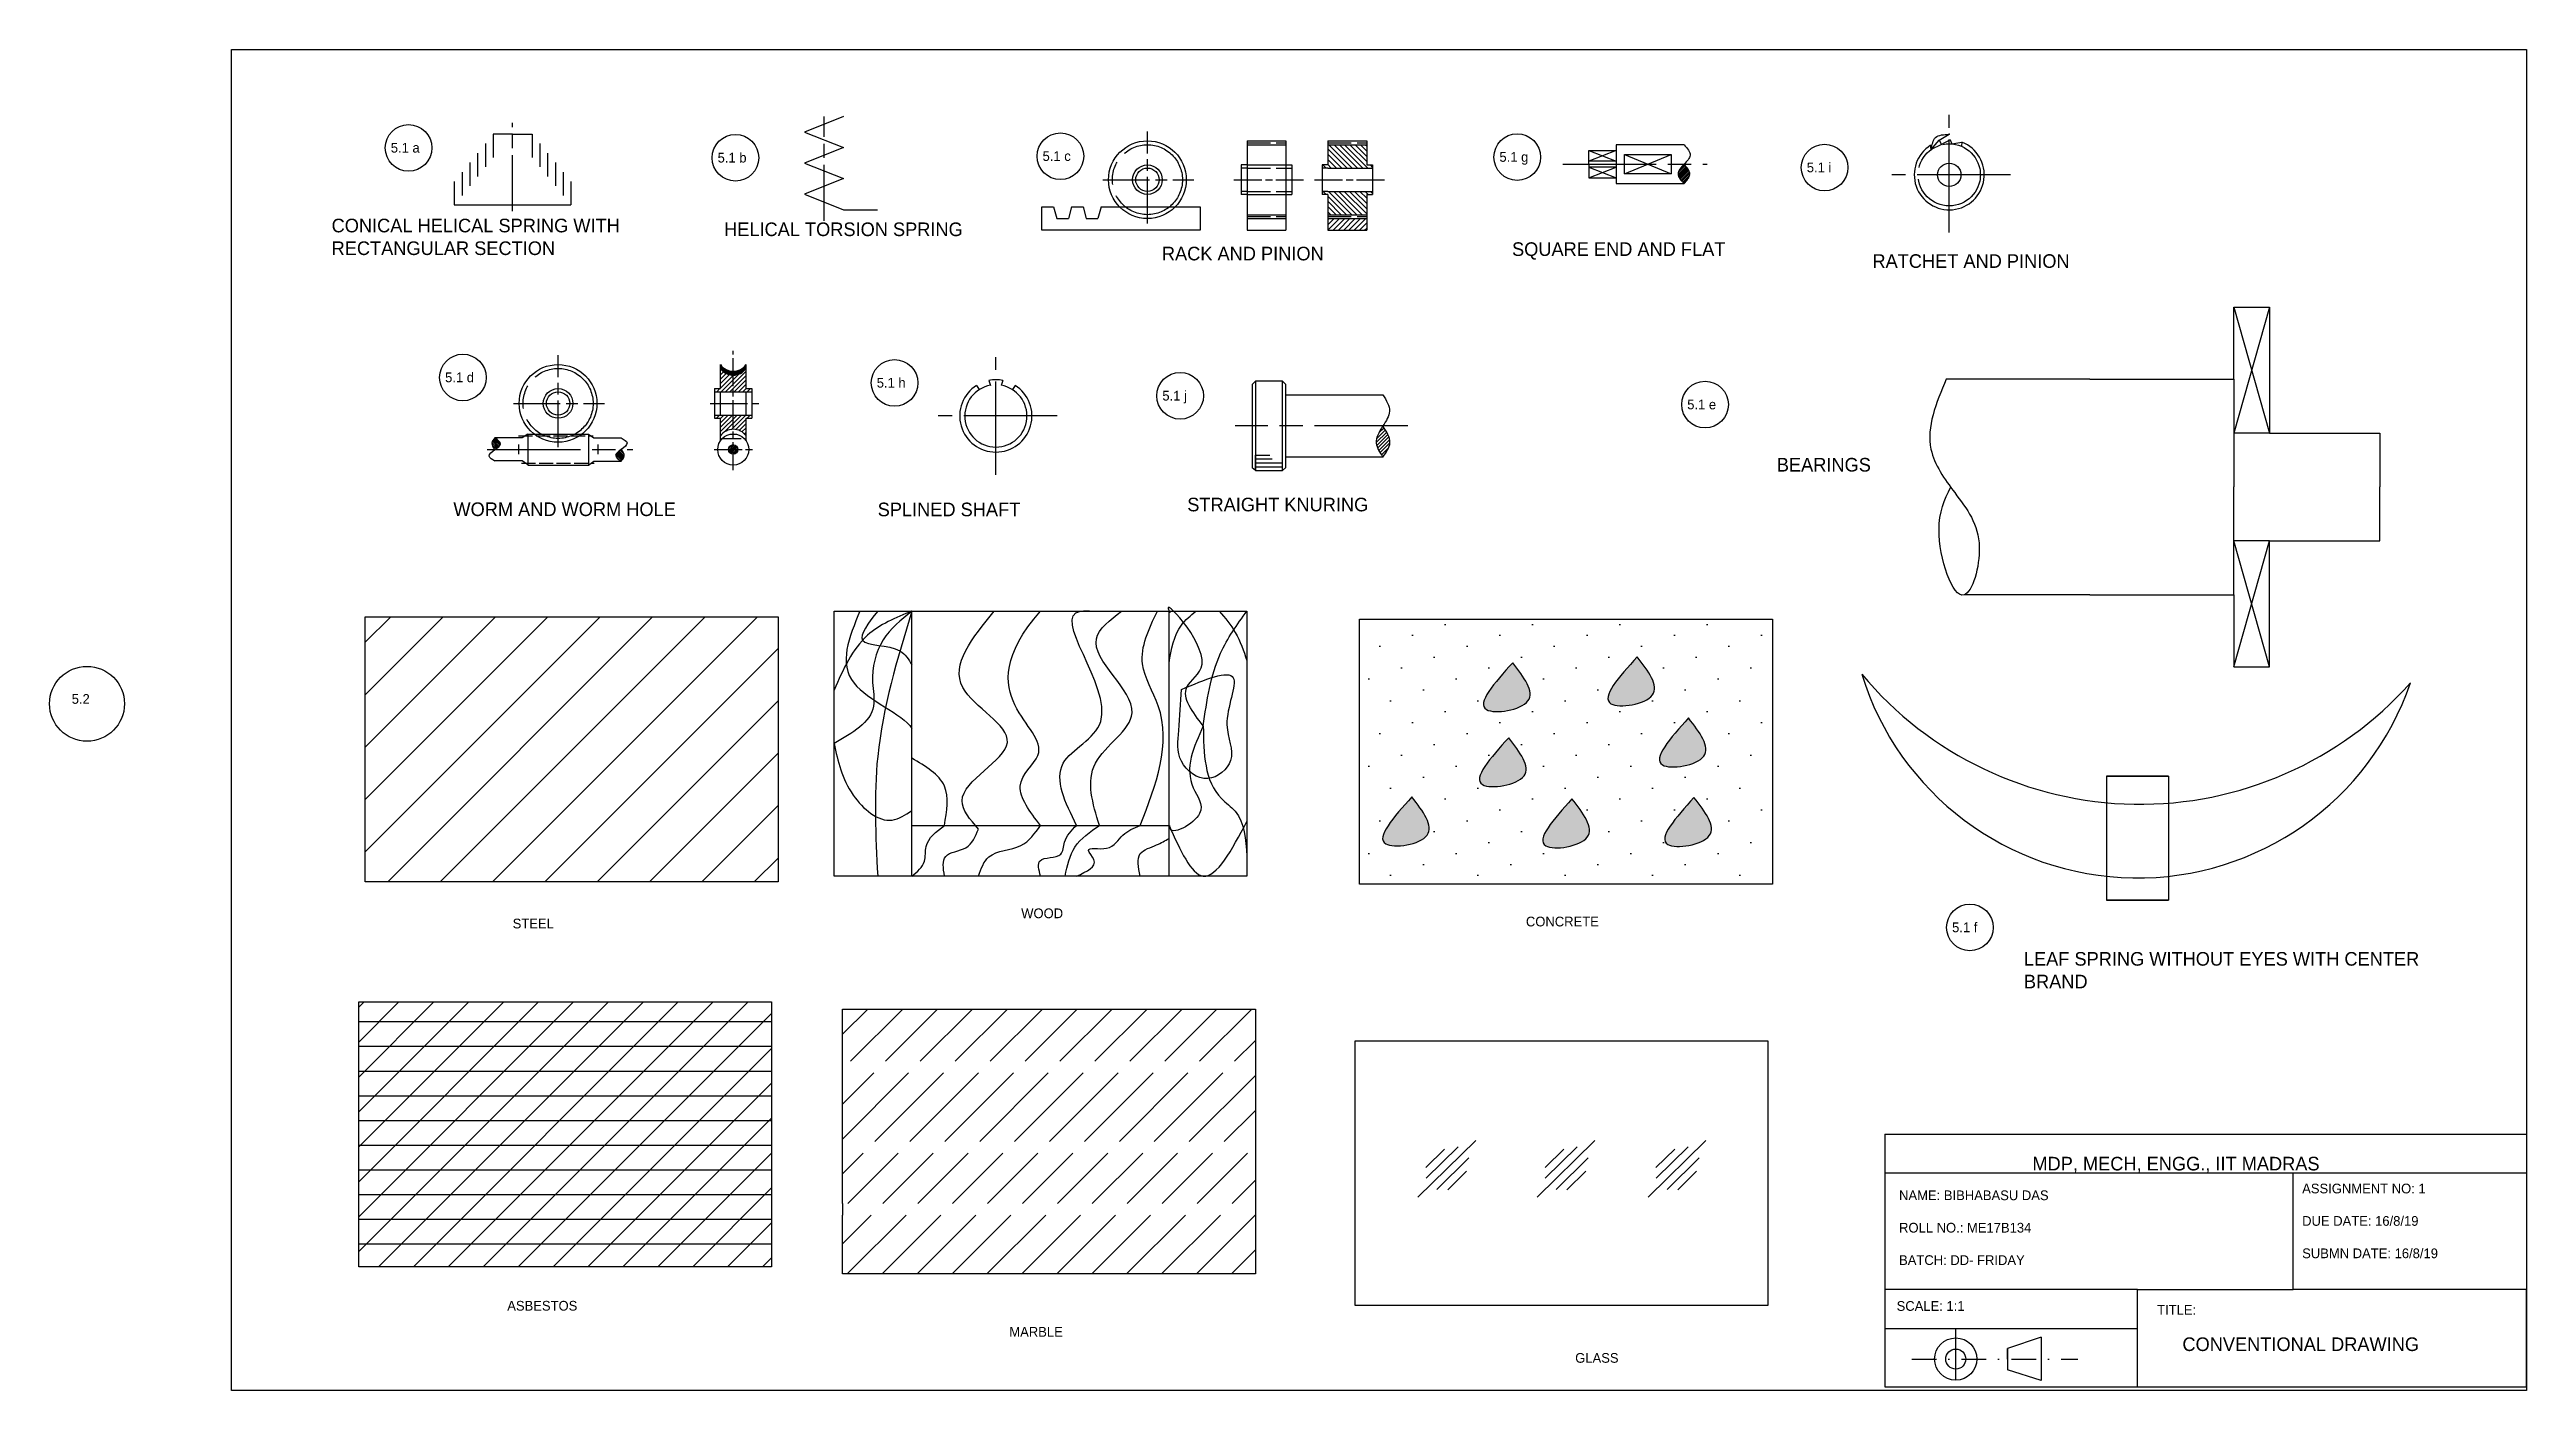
# Model space of a CAD drawing. Header units: millimetres. Extents: x -2626 to 3046, y -440 to 1628.
# Drawn here: x -1702 to -1065, y -278 to 67 of the extents above; entities that cross this region are included whole.
import ezdxf

# ---------------------------------------------------------------- set-up
doc = ezdxf.new("R2010")
doc.units = ezdxf.units.MM
for name, pattern in [('ACAD_ISO02W100', [15, 12, -3]), ('ACAD_ISO08W100', [36, 24, -3, 6, -3]), ('DASHDOT2', [12.7, 6.35, -3.175, 0, -3.175])]:
    doc.linetypes.add(name, pattern=pattern)
pattern_1 = [(135, (-2088.6145, -510.40735), (-0.2245064, -0.2245064), [])]

msp = doc.modelspace()

# ---------------------------------------------------------------- texts
at = {"char_height": 2.5, "attachment_point": 1}
for s, insert in [('5.1 a', (-1614.326, 42.528)), ('5.1 b', (-1530.271, 39.98)), ('5.1 c', (-1446.7, 40.389)), ('5.1 d', (-1600.357, -16.533)), ('5.1 e', (-1280.916, -23.505)), ('5.1 f', (-1212.797, -158.008))]:
    msp.add_mtext(s, dxfattribs=dict(at, insert=insert))
at = {"char_height": 2.5, "width": 10.01648, "attachment_point": 1}
for s, insert in [('5.1 g ', (-1329.207, 40.166)), ('5.1 i ', (-1250.167, 37.481)), ('5.1 h ', (-1489.348, -17.925)), ('5.1 j', (-1415.897, -21.247))]:
    msp.add_mtext(s, dxfattribs=dict(at, insert=insert))
at = {"attachment_point": 1}
for s, width, insert, char_height in [('CONICAL HELICAL SPRING WITH\\PRECTANGULAR SECTION', 102.78584, (-1629.54, 23.02), 3.5), ('HELICAL TORSION SPRING', 102.78584, (-1528.607, 22.054), 3.5), ('RACK AND PINION', 102.78584, (-1416.011, 15.811), 3.5), ('SQUARE END AND FLAT', 102.78584, (-1325.96, 16.953), 3.5), ('RATCHET AND PINION ', 102.78584, (-1233.282, 13.883), 3.5), ('BEARINGS ', 102.78584, (-1257.87, -38.509), 3.5), ('WORM AND WORM HOLE', 102.78584, (-1598.22, -49.959), 3.5), ('SPLINED SHAFT', 102.78584, (-1489.108, -50.009), 3.5), ('STRAIGHT KNURING', 102.78584, (-1409.491, -48.748), 3.5), ('5.2', 19.09812, (-1696.38, -99.254), 2.5), ('STEEL', 26.30944, (-1582.973, -157.034), 2.5), ('WOOD', 26.30944, (-1452.191, -154.403), 2.5), ('CONCRETE', 26.30944, (-1322.398, -156.519), 2.5), ('LEAF SPRING WITHOUT EYES WITH CENTER BRAND  ', 102.78584, (-1194.329, -165.616), 3.5), ('MDP, MECH, ENGG., IIT MADRAS', 102.78584, (-1192.141, -218.29), 3.5), ('NAME: BIBHABASU DAS\\P\\PROLL NO.: ME17B134\\P\\PBATCH: DD- FRIDAY', 84.14448, (-1226.429, -226.938), 2.5), ('ASSIGNMENT NO: 1\\P\\PDUE DATE: 16/8/19\\P\\PSUBMN DATE: 16/8/19', 53.77146, (-1122.767, -225.194), 2.5), ('ASBESTOS', 26.30944, (-1584.371, -255.351), 2.5), ('SCALE: 1:1', 33.67892, (-1227.057, -255.408), 2.5), ('TITLE:\\P      \\P       {\\H1.4x;CONVENTIONAL DRAWING}', 83.71223, (-1160.058, -256.408), 2.5), ('MARBLE', 26.30944, (-1455.249, -262.057), 2.5), ('GLASS', 26.30944, (-1309.721, -268.765), 2.5)]:
    msp.add_mtext_dynamic_manual_height_columns(s, width=width, gutter_width=12.5, heights=[0], dxfattribs=dict(at, insert=insert, char_height=char_height))

# ---------------------------------------------------------------- hatches: boundary and pattern name
h = msp.add_hatch()
h.set_pattern_fill('ANSI31', color=3, scale=0.3, angle=90)
h.set_pattern_definition([(135, (-2019.5563, -506.2732), (-0.6735192, -0.6735192), [])])
h.paths.add_polyline_path([(-1363.333, 24.056), (-1363.333, 29.256), (-1361.833, 29.256), (-1361.833, 30.056), (-1363.333, 30.056), (-1373.333, 30.056), (-1374.833, 30.056), (-1374.833, 29.256), (-1373.333, 29.256), (-1373.333, 24.056)])
h.paths.add_polyline_path([(-1363.333, 36.056), (-1361.833, 36.056), (-1361.833, 36.856), (-1363.333, 36.856), (-1363.333, 42.056), (-1373.333, 42.056), (-1373.333, 36.856), (-1374.833, 36.856), (-1374.833, 36.056), (-1373.333, 36.056)])
h = msp.add_hatch()
h.set_pattern_fill('ANSI31', color=3, scale=0.1)
h.set_pattern_definition([(45, (-2565.75786, -336.59938), (-0.2245064, 0.2245064), [])])
edge = h.paths.add_edge_path()
edge.add_spline(control_points=[(-1281.705, 32.056), (-1280.99, 32.864), (-1279.531, 34.513), (-1280.97, 36.197), (-1281.705, 37.056)], knot_values=[0, 0, 0, 0, 2.830066, 5.7790025, 5.7790025, 5.7790025, 5.7790025], degree=3, periodic=0)
edge.add_spline(control_points=[(-1281.705, 37.056), (-1282.499, 36.23), (-1284.059, 34.536), (-1282.486, 32.879), (-1281.705, 32.056)], knot_values=[5.8796632, 5.8796632, 5.8796632, 5.8796632, 8.8505202, 11.7848884, 11.7848884, 11.7848884, 11.7848884], degree=3, periodic=0)
h = msp.add_hatch()
h.set_pattern_fill('ANSI31', color=3, scale=0.3)
h.set_pattern_definition([(45, (-2019.5563, -506.2732), (-0.6735192, 0.6735192), [])])
h.paths.add_polyline_path([(-1363.333, 20.098), (-1363.333, 23.056), (-1373.333, 23.056), (-1373.333, 20.098)])
h = msp.add_hatch()
h.set_pattern_fill('ANSI31', color=3, scale=0.25)
h.set_pattern_definition([(45, (-2003.2796, -517.8394), (-0.561266, 0.561266), [])])
h.paths.add_polyline_path([(-1522.966, -15.491, -0.5228827), (-1529.536, -15.491), (-1529.536, -20.691), (-1531.036, -20.691), (-1531.036, -21.491), (-1521.466, -21.491), (-1521.466, -20.691), (-1522.966, -20.691)])
h.paths.add_polyline_path([(-1522.966, -28.291), (-1521.466, -28.291), (-1521.466, -27.491), (-1531.036, -27.491), (-1531.036, -28.291), (-1529.536, -28.291), (-1529.536, -32.856, -0.5228827), (-1522.966, -32.856)])
at = {"true_color": 0x000000}
h = msp.add_hatch(color=18, dxfattribs=at)
h.dxf.hatch_style = 1
h.paths.add_polyline_path([(-1529.536, -14.491), (-1529.536, -15.491, 0.5228827), (-1522.966, -15.491), (-1522.966, -14.491, -0.5228827)])
h = msp.add_hatch()
h.set_pattern_fill('ANSI31', color=3, scale=0.2)
h.set_pattern_definition([(45, (-2296.2743, -532.5844), (-0.4490128, 0.4490128), [])])
edge = h.paths.add_edge_path()
edge.add_spline(control_points=[(-1359.174, -38.284), (-1358.31, -37.059), (-1356.465, -34.444), (-1358.234, -31.727), (-1359.174, -30.284)], knot_values=[0, 0, 0, 0, 4.1146081, 8.7761529, 8.7761529, 8.7761529, 8.7761529], degree=3, periodic=0)
edge.add_spline(control_points=[(-1359.174, -30.284), (-1360.095, -31.737), (-1361.734, -34.499), (-1359.978, -37.096), (-1359.174, -38.284)], knot_values=[8.693936, 8.693936, 8.693936, 8.693936, 13.4109265, 17.3921324, 17.3921324, 17.3921324, 17.3921324], degree=3, periodic=0)
h = msp.add_hatch()
h.set_pattern_fill('ANSI31', color=3, scale=0.1, angle=90)
h.set_pattern_definition(pattern_1)
edge = h.paths.add_edge_path()
edge.add_spline(control_points=[(-1587.526, -33.349), (-1587.894, -33.777), (-1588.706, -34.724), (-1587.997, -35.778), (-1587.601, -36.356)], knot_values=[0, 0, 0, 0, 1.5274223, 3.3766417, 3.3766417, 3.3766417, 3.3766417], degree=3, periodic=0)
edge.add_line((-1587.601, -36.356), (-1587.531, -36.356))
edge.add_spline(control_points=[(-1587.531, -36.356), (-1587.53, -36.354), (-1586.831, -35.863), (-1585.384, -34.94), (-1586.798, -33.89), (-1587.526, -33.349)], knot_values=[4.2470371, 4.2470371, 4.2470371, 4.2470371, 4.2519119, 6.2603533, 8.3960237, 8.3960237, 8.3960237, 8.3960237], degree=3, periodic=0)
h = msp.add_hatch()
h.set_pattern_fill('ANSI31', color=3, scale=0.1, angle=90)
h.set_pattern_definition(pattern_1)
edge = h.paths.add_edge_path()
edge.add_spline(control_points=[(-1555.068, -39.363), (-1554.701, -38.935), (-1553.889, -37.988), (-1554.597, -36.934), (-1554.994, -36.356)], knot_values=[0, 0, 0, 0, 1.5274223, 3.3766417, 3.3766417, 3.3766417, 3.3766417], degree=3, periodic=0)
edge.add_line((-1554.994, -36.356), (-1555.063, -36.356))
edge.add_spline(control_points=[(-1555.063, -36.356), (-1555.065, -36.357), (-1555.764, -36.848), (-1557.21, -37.772), (-1555.797, -38.822), (-1555.068, -39.363)], knot_values=[4.2470371, 4.2470371, 4.2470371, 4.2470371, 4.2519119, 6.2603533, 8.3960237, 8.3960237, 8.3960237, 8.3960237], degree=3, periodic=0)
h = msp.add_hatch()
h.set_pattern_fill('ANSI31', color=3, scale=0.1)
h.set_pattern_definition([(45, (-2003.2796, -517.83943), (-0.2245064, 0.2245064), [])])
h.paths.add_polyline_path([(-1525.051, -36.356, 1), (-1527.451, -36.356, 1)])
h = msp.add_hatch()
h.set_pattern_fill('ANSI31', color=256, scale=3)
h.set_pattern_definition([(45, (-1982.867, -488.32), (-6.73519, 6.73519), [])])
h.paths.add_polyline_path([(-1514.737, -147.519), (-1514.737, -79.371), (-1620.896, -79.371), (-1620.896, -147.519)])
at = {"lineweight": 30, "true_color": 0x000000}
h = msp.add_hatch(dxfattribs=at)
h.set_pattern_fill('DOTS', color=18, scale=5, angle=315)
h.set_pattern_definition([(315, (-2095.254, -496.664), (8.41899, 2.80633), [0, -7.9375])])
h.paths.add_polyline_path([(-1365.179, -80.021), (-1365.179, -148.169), (-1259.02, -148.169), (-1259.02, -80.021)])
edge = h.paths.add_edge_path(flags=16)
edge.add_spline(control_points=[(-1325.797, -91.18), (-1322.948, -94.899), (-1317.16, -102.453), (-1338.945, -105.804), (-1330.512, -96.423), (-1325.797, -91.18)], knot_values=[0, 0, 0, 0, 10.5793134, 21.4853063, 35.3067462, 35.3067462, 35.3067462, 35.3067462], degree=3, periodic=0)
edge = h.paths.add_edge_path(flags=16)
edge.add_spline(control_points=[(-1326.814, -110.477), (-1323.964, -114.196), (-1318.177, -121.75), (-1339.962, -125.101), (-1331.528, -115.72), (-1326.814, -110.477)], knot_values=[0, 0, 0, 0, 10.5793134, 21.4853063, 35.3067462, 35.3067462, 35.3067462, 35.3067462], degree=3, periodic=0)
edge = h.paths.add_edge_path(flags=16)
edge.add_spline(control_points=[(-1351.718, -125.711), (-1348.869, -129.431), (-1343.081, -136.985), (-1364.866, -140.336), (-1356.433, -130.955), (-1351.718, -125.711)], knot_values=[0, 0, 0, 0, 10.5793134, 21.4853063, 35.3067462, 35.3067462, 35.3067462, 35.3067462], degree=3, periodic=0)
edge = h.paths.add_edge_path(flags=16)
edge.add_spline(control_points=[(-1293.778, -89.656), (-1290.928, -93.376), (-1285.14, -100.93), (-1306.925, -104.281), (-1298.492, -94.9), (-1293.778, -89.656)], knot_values=[0, 0, 0, 0, 10.5793134, 21.4853063, 35.3067462, 35.3067462, 35.3067462, 35.3067462], degree=3, periodic=0)
edge = h.paths.add_edge_path(flags=16)
edge.add_spline(control_points=[(-1310.55, -126.219), (-1307.7, -129.939), (-1301.912, -137.493), (-1323.698, -140.844), (-1315.264, -131.463), (-1310.55, -126.219)], knot_values=[0, 0, 0, 0, 10.5793134, 21.4853063, 35.3067462, 35.3067462, 35.3067462, 35.3067462], degree=3, periodic=0)
edge = h.paths.add_edge_path(flags=16)
edge.add_spline(control_points=[(-1280.563, -105.399), (-1277.713, -109.118), (-1271.925, -116.672), (-1293.711, -120.023), (-1285.277, -110.642), (-1280.563, -105.399)], knot_values=[0, 0, 0, 0, 10.5793134, 21.4853063, 35.3067462, 35.3067462, 35.3067462, 35.3067462], degree=3, periodic=0)
edge = h.paths.add_edge_path(flags=16)
edge.add_spline(control_points=[(-1279.171, -125.847), (-1276.321, -129.567), (-1270.533, -137.121), (-1292.318, -140.472), (-1283.885, -131.091), (-1279.171, -125.847)], knot_values=[0, 0, 0, 0, 10.5793134, 21.4853063, 35.3067462, 35.3067462, 35.3067462, 35.3067462], degree=3, periodic=0)
at = {"true_color": 0x000000}
h = msp.add_hatch(color=18, dxfattribs=at)
h.dxf.hatch_style = 1
edge = h.paths.add_edge_path()
edge.add_spline(control_points=[(-1325.797, -91.18), (-1322.948, -94.899), (-1317.16, -102.453), (-1338.945, -105.804), (-1330.512, -96.423), (-1325.797, -91.18)], knot_values=[0, 0, 0, 0, 10.5793134, 21.4853063, 35.3067462, 35.3067462, 35.3067462, 35.3067462], degree=3, periodic=0)
h = msp.add_hatch(color=18, dxfattribs=at)
h.dxf.hatch_style = 1
edge = h.paths.add_edge_path()
edge.add_spline(control_points=[(-1293.778, -89.656), (-1290.928, -93.376), (-1285.14, -100.93), (-1306.925, -104.281), (-1298.492, -94.9), (-1293.778, -89.656)], knot_values=[0, 0, 0, 0, 10.5793134, 21.4853063, 35.3067462, 35.3067462, 35.3067462, 35.3067462], degree=3, periodic=0)
h = msp.add_hatch(color=18, dxfattribs=at)
h.dxf.hatch_style = 1
edge = h.paths.add_edge_path()
edge.add_spline(control_points=[(-1280.563, -105.399), (-1277.713, -109.118), (-1271.925, -116.672), (-1293.711, -120.023), (-1285.277, -110.642), (-1280.563, -105.399)], knot_values=[0, 0, 0, 0, 10.5793134, 21.4853063, 35.3067462, 35.3067462, 35.3067462, 35.3067462], degree=3, periodic=0)
h = msp.add_hatch(color=18, dxfattribs=at)
h.dxf.hatch_style = 1
edge = h.paths.add_edge_path()
edge.add_spline(control_points=[(-1326.814, -110.477), (-1323.964, -114.196), (-1318.177, -121.75), (-1339.962, -125.101), (-1331.528, -115.72), (-1326.814, -110.477)], knot_values=[0, 0, 0, 0, 10.5793134, 21.4853063, 35.3067462, 35.3067462, 35.3067462, 35.3067462], degree=3, periodic=0)
h = msp.add_hatch(color=18, dxfattribs=at)
h.dxf.hatch_style = 1
edge = h.paths.add_edge_path()
edge.add_spline(control_points=[(-1351.718, -125.711), (-1348.869, -129.431), (-1343.081, -136.985), (-1364.866, -140.336), (-1356.433, -130.955), (-1351.718, -125.711)], knot_values=[0, 0, 0, 0, 10.5793134, 21.4853063, 35.3067462, 35.3067462, 35.3067462, 35.3067462], degree=3, periodic=0)
h = msp.add_hatch(color=18, dxfattribs=at)
h.dxf.hatch_style = 1
edge = h.paths.add_edge_path()
edge.add_spline(control_points=[(-1310.55, -126.219), (-1307.7, -129.939), (-1301.912, -137.493), (-1323.698, -140.844), (-1315.264, -131.463), (-1310.55, -126.219)], knot_values=[0, 0, 0, 0, 10.5793134, 21.4853063, 35.3067462, 35.3067462, 35.3067462, 35.3067462], degree=3, periodic=0)
h = msp.add_hatch(color=18, dxfattribs=at)
h.dxf.hatch_style = 1
edge = h.paths.add_edge_path()
edge.add_spline(control_points=[(-1279.171, -125.847), (-1276.321, -129.567), (-1270.533, -137.121), (-1292.318, -140.472), (-1283.885, -131.091), (-1279.171, -125.847)], knot_values=[0, 0, 0, 0, 10.5793134, 21.4853063, 35.3067462, 35.3067462, 35.3067462, 35.3067462], degree=3, periodic=0)
h = msp.add_hatch()
h.set_pattern_fill('ANSI31', color=256, scale=2, angle=315)
h.set_pattern_definition([(0, (-1982.867, -488.32), (1e-15, 6.35), [])])
h.paths.add_polyline_path([(-1622.557, -178.443), (-1622.557, -246.59), (-1516.398, -246.59), (-1516.398, -178.443)])
h = msp.add_hatch()
h.set_pattern_fill('ANSI31', color=256, scale=2)
h.set_pattern_definition([(45, (-2351.507, -486.68), (-4.49013, 4.49013), [])])
h.paths.add_polyline_path([(-1622.557, -178.443), (-1622.557, -246.59), (-1516.398, -246.59), (-1516.398, -178.443)])
h = msp.add_hatch()
h.set_pattern_fill('ANSI31', color=256, scale=2)
h.set_pattern_definition([(45, (-2035.5614, -490.7064), (-4.49013, 4.49013), [])])
h.paths.add_polyline_path([(-1391.976, -233.299), (-1498.136, -233.299), (-1498.136, -248.427), (-1391.976, -248.427)])
h.paths.add_polyline_path([(-1391.976, -217.353), (-1498.136, -217.353), (-1498.136, -230.299), (-1391.976, -230.299)])
h.paths.add_polyline_path([(-1391.976, -196.725), (-1498.136, -196.725), (-1498.136, -214.353), (-1391.976, -214.353)])
h.paths.add_polyline_path([(-1498.136, -193.725), (-1391.976, -193.725), (-1391.976, -180.279), (-1498.136, -180.279)])

# ---------------------------------------------------------------- linework, layer by layer
for p, q in [((-1582.994, 44.797), (-1587.994, 44.797)), ((-1587.994, 44.797), (-1587.994, 38.797)), ((-1582.994, 44.797), (-1577.994, 44.797)), ((-1577.994, 44.797), (-1577.994, 38.797)), ((-1497.884, 49.328), (-1507.884, 45.328)), ((-1507.884, 45.328), (-1497.884, 41.328)), ((-1216.127, 43.262), (-1213.523, 44.744)), ((-1591.994, 39.915), (-1591.994, 33.915)), ((-1589.994, 42.356), (-1589.994, 36.356)), ((-1575.994, 42.356), (-1575.994, 36.356)), ((-1573.994, 39.915), (-1573.994, 33.915)), ((-1497.884, 41.328), (-1507.884, 37.328)), ((-1394.103, 43.056), (-1384.103, 43.056)), ((-1394.103, 43.056), (-1394.103, 20.098)), ((-1384.103, 43.056), (-1384.103, 20.098)), ((-1373.333, 43.056), (-1363.333, 43.056)), ((-1373.333, 43.056), (-1373.333, 36.856)), ((-1363.333, 43.056), (-1363.333, 36.856)), ((-1306.205, 37.056), (-1306.205, 40.556)), ((-1306.205, 40.556), (-1299.205, 40.556)), ((-1306.205, 40.556), (-1299.205, 37.806)), ((-1299.205, 40.556), (-1306.205, 37.806)), ((-1281.705, 42.056), (-1299.205, 42.056)), ((-1299.205, 42.056), (-1299.205, 32.056)), ((-1297.055, 37.056), (-1297.055, 39.556)), ((-1297.055, 39.556), (-1285.055, 39.556)), ((-1297.055, 39.556), (-1285.055, 34.556)), ((-1297.055, 34.556), (-1285.055, 39.556)), ((-1285.055, 39.556), (-1285.055, 34.556)), ((-1218.135, 40.846), (-1218.355, 41.902)), ((-1218.135, 40.846), (-1216.127, 43.262)), ((-1215.72, 42.001), (-1218.135, 40.846)), ((-1216.127, 43.262), (-1215.481, 42.128)), ((-1213.254, 43.305), (-1215.72, 42.001)), ((-1213.254, 43.305), (-1212.835, 42.28)), ((-1212.835, 42.28), (-1210.248, 42.692)), ((-1210.248, 42.692), (-1210.361, 41.658)), ((-1597.994, 32.592), (-1597.994, 26.592)), ((-1595.994, 35.033), (-1595.994, 29.033)), ((-1593.994, 37.474), (-1593.994, 31.474)), ((-1571.994, 37.474), (-1571.994, 31.474)), ((-1569.994, 35.033), (-1569.994, 29.033)), ((-1567.994, 32.592), (-1567.994, 26.592)), ((-1507.884, 37.328), (-1497.884, 33.328)), ((-1497.884, 33.328), (-1507.884, 29.328)), ((-1394.103, 36.856), (-1395.603, 36.856)), ((-1395.603, 36.856), (-1395.603, 29.256)), ((-1394.103, 36.056), (-1395.603, 36.056)), ((-1394.103, 36.856), (-1384.103, 36.856)), ((-1384.103, 36.856), (-1382.603, 36.856)), ((-1384.103, 36.056), (-1382.603, 36.056)), ((-1382.603, 36.856), (-1382.603, 29.256)), ((-1373.333, 36.856), (-1374.833, 36.856)), ((-1374.833, 36.856), (-1374.833, 29.256)), ((-1373.333, 36.056), (-1374.833, 36.056)), ((-1363.333, 36.856), (-1361.833, 36.856)), ((-1363.333, 36.056), (-1361.833, 36.056)), ((-1361.833, 36.856), (-1361.833, 29.256)), ((-1299.205, 37.806), (-1306.205, 37.806)), ((-1306.205, 37.056), (-1306.205, 33.556)), ((-1299.205, 36.306), (-1306.205, 36.306)), ((-1306.205, 36.306), (-1299.205, 33.556)), ((-1306.205, 33.556), (-1299.205, 36.306)), ((-1306.205, 33.556), (-1299.205, 33.556)), ((-1299.205, 32.056), (-1281.705, 32.056)), ((-1297.055, 34.556), (-1297.055, 37.056)), ((-1285.055, 34.556), (-1297.055, 34.556)), ((-1597.994, 26.592), (-1567.994, 26.592)), ((-1507.884, 29.328), (-1497.884, 25.328)), ((-1446.883, 26.056), (-1443.883, 26.056)), ((-1446.883, 20.098), (-1446.883, 26.056)), ((-1443.883, 26.056), (-1443.075, 23.056)), ((-1439.267, 26.056), (-1440.075, 23.056)), ((-1439.267, 26.056), (-1436.267, 26.056)), ((-1436.267, 26.056), (-1435.459, 23.056)), ((-1431.651, 26.056), (-1432.459, 23.056)), ((-1431.651, 26.056), (-1406.207, 26.056)), ((-1406.207, 26.056), (-1406.207, 20.098)), ((-1394.103, 30.056), (-1395.603, 30.056)), ((-1394.103, 29.256), (-1395.603, 29.256)), ((-1394.103, 29.256), (-1384.103, 29.256)), ((-1384.103, 30.056), (-1382.603, 30.056)), ((-1384.103, 29.256), (-1382.603, 29.256)), ((-1373.333, 30.056), (-1374.833, 30.056)), ((-1373.333, 29.256), (-1374.833, 29.256)), ((-1373.333, 29.256), (-1373.333, 20.098)), ((-1363.333, 30.056), (-1361.833, 30.056)), ((-1363.333, 29.256), (-1363.333, 20.098)), ((-1363.333, 29.256), (-1361.833, 29.256)), ((-1497.884, 25.328), (-1489.193, 25.328)), ((-1406.207, 20.098), (-1446.883, 20.098)), ((-1443.075, 23.056), (-1440.075, 23.056)), ((-1435.459, 23.056), (-1432.459, 23.056)), ((-1394.103, 23.056), (-1384.103, 23.056)), ((-1394.103, 20.098), (-1384.103, 20.098)), ((-1373.333, 23.056), (-1363.333, 23.056)), ((-1373.333, 20.098), (-1363.333, 20.098)), ((-1140.38, -18.218), (-1140.38, 0.289)), ((-1140.38, 0.289), (-1131.126, 0.289)), ((-1140.38, 0.289), (-1131.126, -32.099)), ((-1131.126, 0.289), (-1140.38, -32.099)), ((-1131.126, 0.289), (-1131.126, -32.099)), ((-1131.126, -11.866), (-1131.126, -15.905)), ((-1529.536, -20.691), (-1529.536, -14.491)), ((-1522.966, -20.691), (-1522.966, -14.491)), ((-1460.51, -18.591), (-1460.075, -19.838)), ((-1456.92, -18.591), (-1457.356, -19.838)), ((-1391.974, -18.784), (-1392.774, -19.584)), ((-1391.974, -18.784), (-1391.974, -41.784)), ((-1384.974, -18.784), (-1391.974, -18.784)), ((-1384.974, -41.784), (-1384.974, -18.784)), ((-1384.974, -18.784), (-1384.174, -19.584)), ((-1177.394, -18.218), (-1214.294, -18.218)), ((-1177.394, -18.218), (-1140.38, -18.218)), ((-1140.38, -18.218), (-1140.38, -45.979)), ((-1531.036, -20.691), (-1529.536, -20.691)), ((-1531.036, -20.691), (-1531.036, -28.291)), ((-1531.036, -21.491), (-1521.466, -21.491)), ((-1529.536, -27.491), (-1529.536, -21.491)), ((-1522.966, -20.691), (-1521.466, -20.691)), ((-1522.966, -27.491), (-1522.966, -21.491)), ((-1521.466, -20.691), (-1521.466, -28.291)), ((-1463.665, -19.842), (-1462.973, -20.943)), ((-1453.766, -19.842), (-1454.458, -20.943)), ((-1392.774, -19.584), (-1392.774, -41.064)), ((-1384.174, -40.984), (-1384.174, -19.584)), ((-1384.174, -22.284), (-1359.174, -22.284)), ((-1531.036, -27.491), (-1521.466, -27.491)), ((-1531.036, -28.291), (-1529.536, -28.291)), ((-1529.536, -34.073), (-1529.536, -28.291)), ((-1522.966, -34.073), (-1522.966, -28.291)), ((-1522.966, -28.291), (-1521.466, -28.291)), ((-1580.526, -33.356), (-1587.526, -33.356)), ((-1581.479, -35.073), (-1581.479, -37.56)), ((-1579.098, -32.356), (-1580.526, -33.356)), ((-1579.098, -32.356), (-1563.496, -32.356)), ((-1579.098, -32.356), (-1579.098, -40.356)), ((-1579.098, -32.356), (-1579.098, -33.356)), ((-1579.098, -32.356), (-1579.098, -33.356)), ((-1571.297, -35.073), (-1571.297, -35.073)), ((-1563.496, -32.356), (-1563.496, -40.356)), ((-1563.496, -32.356), (-1562.068, -33.356)), ((-1562.068, -33.356), (-1555.068, -33.356)), ((-1561.115, -35.073), (-1561.115, -37.56)), ((-1526.251, -36.356), (-1526.251, -36.356)), ((-1391.974, -38.784), (-1391.974, -37.784)), ((-1391.974, -37.784), (-1388.274, -37.784)), ((-1131.126, -32.099), (-1140.38, -32.099)), ((-1131.126, -32.099), (-1102.784, -32.099)), ((-1102.784, -32.099), (-1102.784, -45.979)), ((-1580.541, -39.27), (-1587.526, -39.27)), ((-1579.118, -40.277), (-1580.541, -39.27)), ((-1579.098, -40.356), (-1563.496, -40.356)), ((-1563.516, -40.356), (-1562.083, -39.363)), ((-1562.083, -39.363), (-1555.068, -39.363)), ((-1391.974, -41.784), (-1392.774, -41.064)), ((-1391.974, -39.784), (-1391.974, -38.784)), ((-1391.974, -38.784), (-1387.674, -38.784)), ((-1391.974, -40.784), (-1391.974, -39.784)), ((-1391.974, -39.784), (-1384.974, -39.784)), ((-1391.974, -41.784), (-1391.974, -40.784)), ((-1391.974, -40.784), (-1384.974, -40.784)), ((-1391.974, -41.784), (-1384.974, -41.784)), ((-1384.974, -41.784), (-1384.174, -40.984)), ((-1359.174, -38.284), (-1384.174, -38.284)), ((-1140.38, -73.74), (-1140.38, -45.979)), ((-1102.784, -59.86), (-1102.784, -45.979)), ((-1131.126, -59.86), (-1140.38, -59.86)), ((-1140.38, -92.247), (-1131.126, -59.86)), ((-1131.126, -92.247), (-1140.38, -59.86)), ((-1131.126, -59.86), (-1102.784, -59.86)), ((-1131.126, -92.247), (-1131.126, -59.86)), ((-1177.394, -73.74), (-1209.71, -73.74)), ((-1177.394, -73.74), (-1140.38, -73.74)), ((-1140.38, -73.74), (-1140.38, -92.247)), ((-1131.126, -80.092), (-1131.126, -76.053)), ((-1480.325, -146.058), (-1480.325, -77.911)), ((-1414.166, -146.058), (-1414.166, -77.911)), ((-1140.38, -92.247), (-1131.126, -92.247)), ((-1173.114, -120.412), (-1157.115, -120.412)), ((-1173.114, -120.412), (-1173.114, -152.3)), ((-1157.115, -120.412), (-1173.114, -120.412)), ((-1157.115, -120.412), (-1157.115, -152.3)), ((-1480.325, -133.058), (-1414.166, -133.058)), ((-1173.114, -152.3), (-1157.115, -152.3)), ((-1157.115, -152.3), (-1173.114, -152.3)), ((-1350.154, -228.659), (-1335.318, -214.075)), ((-1348.125, -221.056), (-1343.292, -216.304)), ((-1348.074, -223.81), (-1339.847, -215.723)), ((-1319.49, -228.659), (-1304.654, -214.075)), ((-1317.461, -221.056), (-1312.628, -216.304)), ((-1317.41, -223.81), (-1309.183, -215.723)), ((-1290.977, -228.659), (-1276.141, -214.075)), ((-1288.948, -221.056), (-1284.115, -216.304)), ((-1288.897, -223.81), (-1280.67, -215.723)), ((-1230.081, -212.457), (-1065.081, -212.457)), ((-1230.081, -212.457), (-1230.081, -252.457)), ((-1065.081, -212.457), (-1065.081, -222.457)), ((-1345.269, -226.662), (-1337.043, -218.575)), ((-1342.517, -226.761), (-1337.683, -222.01)), ((-1314.606, -226.662), (-1306.379, -218.575)), ((-1311.853, -226.761), (-1307.02, -222.01)), ((-1286.093, -226.662), (-1277.866, -218.575)), ((-1283.34, -226.761), (-1278.507, -222.01)), ((-1065.081, -222.457), (-1230.081, -222.457)), ((-1125.081, -252.457), (-1125.081, -222.457)), ((-1065.081, -222.457), (-1065.081, -252.457)), ((-1498.136, -230.299), (-1498.136, -233.299)), ((-1230.081, -252.457), (-1230.081, -262.457)), ((-1165.081, -252.457), (-1230.081, -252.457)), ((-1165.081, -277.457), (-1165.081, -252.457)), ((-1165.081, -252.457), (-1125.081, -252.457)), ((-1065.081, -252.457), (-1125.081, -252.457)), ((-1065.081, -277.457), (-1065.081, -252.457)), ((-1230.081, -262.457), (-1230.081, -277.457)), ((-1230.081, -262.457), (-1165.081, -262.457)), ((-1211.848, -275.745), (-1211.848, -262.457)), ((-1189.855, -264.722), (-1198.515, -267.607)), ((-1189.855, -264.722), (-1189.855, -275.866)), ((-1198.515, -270.308), (-1198.515, -267.607)), ((-1198.515, -267.607), (-1198.515, -273.113)), ((-1189.855, -275.866), (-1198.515, -273.113)), ((-1230.081, -277.457), (-1165.081, -277.457)), ((-1165.081, -277.457), (-1065.081, -277.457))]:
    msp.add_line(p, q)
at = {"color": 3, "linetype": 'ACAD_ISO08W100', "ltscale": 0.6}
for p, q in [((-1582.994, 24.959), (-1582.994, 47.68)), ((-1502.884, 22.51), (-1502.884, 49.328))]:
    msp.add_line(p, q, dxfattribs=at)
at = {"color": 1, "linetype": 'ACAD_ISO08W100', "ltscale": 0.5}
for p, q in [((-1419.736, 21.813), (-1419.736, 45.464)), ((-1431.192, 33.056), (-1407.791, 33.056)), ((-1571.297, -35.734), (-1571.297, -12.082)), ((-1582.753, -24.491), (-1559.352, -24.491))]:
    msp.add_line(p, q, dxfattribs=at)
at = {"color": 1, "linetype": 'ACAD_ISO08W100'}
for p, q in [((-1213.523, 19.442), (-1213.523, 49.743)), ((-1312.878, 37.056), (-1275.801, 37.056)), ((-1197.751, 34.309), (-1228.319, 34.309)), ((-1458.715, -42.866), (-1458.715, -12.565)), ((-1442.944, -27.716), (-1473.512, -27.716)), ((-1352.774, -30.284), (-1397.174, -30.284)), ((-1589.551, -36.356), (-1552.107, -36.356))]:
    msp.add_line(p, q, dxfattribs=at)
at = {"color": 3, "linetype": 'ACAD_ISO02W100', "ltscale": 0.5}
for p, q in [((-1394.103, 42.556), (-1384.103, 42.556)), ((-1373.333, 42.556), (-1363.333, 42.556)), ((-1394.103, 36.056), (-1384.103, 36.056)), ((-1394.103, 30.056), (-1384.103, 30.056)), ((-1394.103, 23.556), (-1384.103, 23.556)), ((-1373.333, 23.556), (-1363.333, 23.556))]:
    msp.add_line(p, q, dxfattribs=at)
at = {"ltscale": 0.4}
for p, q in [((-1394.103, 42.056), (-1384.103, 42.056)), ((-1373.333, 42.056), (-1363.333, 42.056)), ((-1394.103, 24.056), (-1384.103, 24.056)), ((-1373.333, 24.056), (-1363.333, 24.056))]:
    msp.add_line(p, q, dxfattribs=at)
at = {"color": 1, "linetype": 'ACAD_ISO08W100', "ltscale": 0.3}
for p, q in [((-1397.502, 33.056), (-1379.554, 33.056)), ((-1376.731, 33.056), (-1358.783, 33.056)), ((-1526.251, -41.619), (-1526.251, -10.959)), ((-1531.158, -36.356), (-1520.574, -36.356))]:
    msp.add_line(p, q, dxfattribs=at)
at = {"ltscale": 0.5}
for p, q in [((-1373.333, 36.056), (-1363.333, 36.056)), ((-1373.333, 30.056), (-1363.333, 30.056))]:
    msp.add_line(p, q, dxfattribs=at)
at = {"color": 1, "linetype": 'ACAD_ISO08W100', "ltscale": 0.4}
msp.add_line((-1532.144, -24.491), (-1519.632, -24.491), dxfattribs=at)
at = {"color": 3, "linetype": 'ACAD_ISO02W100', "ltscale": 0.3}
for p, q in [((-1581.45, -32.856), (-1562.308, -32.856)), ((-1580.666, -39.856), (-1561.982, -39.856))]:
    msp.add_line(p, q, dxfattribs=at)
at = {"color": 3, "linetype": 'ACAD_ISO02W100', "ltscale": 0.4}
msp.add_line((-1529.042, -33.491), (-1523.459, -33.491), dxfattribs=at)
at = {"color": 3, "linetype": 'DASHDOT2'}
msp.add_line((-1223.15, -270.308), (-1180.455, -270.308), dxfattribs=at)
at = {"color": 3}
msp.add_lwpolyline([(-1065.081, -278.393), (-1655.33, -278.393), (-1655.33, 66.545), (-1065.081, 66.545)], close=True, dxfattribs=at)
for points in [[(-1620.896, -79.371), (-1514.737, -79.371), (-1514.737, -147.519), (-1620.896, -147.519)], [(-1500.325, -77.911), (-1394.166, -77.911), (-1394.166, -146.058), (-1500.325, -146.058)], [(-1365.179, -80.021), (-1259.02, -80.021), (-1259.02, -148.169), (-1365.179, -148.169)], [(-1622.557, -178.443), (-1516.398, -178.443), (-1516.398, -246.59), (-1622.557, -246.59)], [(-1622.557, -178.443), (-1516.398, -178.443), (-1516.398, -246.59), (-1622.557, -246.59)], [(-1366.304, -188.426), (-1260.145, -188.426), (-1260.145, -256.574), (-1366.304, -256.574)]]:
    msp.add_lwpolyline(points, close=True)
msp.add_lwpolyline([(-1498.136, -230.299), (-1498.136, -180.279), (-1391.976, -180.279), (-1391.976, -248.427), (-1498.136, -248.427), (-1498.136, -233.299)])
for centre, radius in [((-1609.747, 41.241), 6), ((-1525.692, 38.693), 6), ((-1442.121, 39.102), 6), ((-1324.629, 38.879), 6), ((-1419.736, 33.056), 10), ((-1245.589, 36.194), 6), ((-1419.736, 33.056), 3.8), ((-1419.736, 33.056), 3), ((-1213.523, 34.309), 3), ((-1595.778, -17.82), 6), ((-1571.297, -24.491), 10), ((-1484.769, -19.211), 6), ((-1411.318, -22.534), 6), ((-1276.337, -24.792), 6), ((-1571.297, -24.491), 3.8), ((-1571.297, -24.491), 3), ((-1526.251, -36.356), 4), ((-1526.251, -36.356), 1.2), ((-1692.449, -101.754), 9.634), ((-1208.218, -159.295), 6), ((-1211.848, -270.308), 5.437), ((-1211.848, -270.308), 5.437), ((-1211.848, -270.308), 2.575)]:
    msp.add_circle(centre, radius)
at = {"color": 3, "linetype": 'ACAD_ISO08W100'}
for centre in [(-1419.736, 33.056), (-1571.297, -24.491)]:
    msp.add_circle(centre, 9, dxfattribs=at)
at = {"color": 1, "linetype": 'ACAD_ISO08W100'}
msp.add_circle((-1213.523, 34.309), 8, dxfattribs=at)
for centre, radius, start, end in [((-1213.523, 34.309), 9, 122.470193, 68.6632), ((-1526.251, -12.208), 4, 214.791419, 325.208581), ((-1526.251, -13.208), 4, 214.791419, 325.208581), ((-1458.715, -27.716), 9.3, 78.871612, 101.128388), ((-1458.715, -27.716), 9.3, 122.153601, 57.846399), ((-1458.715, -27.716), 8, 99.800069, 80.199931), ((-1526.251, -35.138), 4, 34.791419, 145.208581), ((-1164.517, -34.428), 93.167, 219.849711, 318.344571), ((-1165.115, -72.36), 74.194, 197.060097, 341.134185)]:
    msp.add_arc(centre, radius, start, end)
for points in [[(-1218.135, 40.846), (-1217.058, 43.889), (-1213.523, 44.744)], [(-1281.705, 42.056), (-1280.162, 39.344), (-1281.705, 37.056), (-1283.276, 34.535), (-1281.705, 32.056)], [(-1281.705, 32.056), (-1280.256, 34.488), (-1281.705, 37.056)], [(-1359.174, -22.284), (-1357.474, -26.484), (-1359.174, -30.284), (-1360.874, -34.684), (-1359.174, -38.284)], [(-1359.174, -38.284), (-1357.374, -34.584), (-1359.174, -30.284)], [(-1587.526, -39.356), (-1589.025, -38.049), (-1587.526, -36.352), (-1586.1, -34.938), (-1587.526, -33.349)], [(-1587.526, -33.349), (-1588.317, -34.655), (-1587.578, -36.389)], [(-1555.068, -33.356), (-1553.57, -34.662), (-1555.068, -36.359), (-1556.494, -37.773), (-1555.068, -39.363)], [(-1555.068, -39.363), (-1554.277, -38.056), (-1555.016, -36.323)], [(-1405.37, -107.438), (-1409.561, -97.484), (-1405.693, -91.548), (-1414.166, -77.911), (-1413.952, -78.344)], [(-1480.325, -77.911), (-1491.707, -84.125), (-1500.325, -98.211)], [(-1480.325, -77.911), (-1487.722, -85.339), (-1490.4, -96.263), (-1490.184, -102.325), (-1500.325, -111.985)], [(-1489.106, -77.911), (-1492.994, -85.392), (-1483.368, -88.152), (-1480.325, -91.705)], [(-1480.325, -77.911), (-1489.106, -115.312), (-1489.106, -146.058)], [(-1463.194, -134.003), (-1467.408, -126.695), (-1455.747, -111.683), (-1467.184, -97.567), (-1459.11, -77.911)], [(-1437.965, -133.058), (-1441.394, -117.06), (-1431.751, -106.305), (-1436.909, -77.911), (-1433.77, -77.911)], [(-1432.078, -133.058), (-1433.097, -117.06), (-1423.678, -104.065), (-1432.873, -85.019), (-1426.369, -77.911)], [(-1421.567, -133.058), (-1416.951, -102.272), (-1420.987, -91.517), (-1417.175, -77.911)], [(-1414.166, -91.263), (-1410.988, -81.528), (-1407.276, -77.911)], [(-1405.37, -107.438), (-1400.924, -88.735), (-1394.166, -77.911)], [(-1401.261, -77.911), (-1397.148, -83.41), (-1394.166, -90.625)], [(-1410.986, -98.087), (-1411.687, -108.607), (-1410.986, -116.555), (-1404.2, -120.997), (-1398.351, -116.322), (-1399.286, -107.204), (-1397.649, -95.047), (-1410.986, -98.087)], [(-1405.37, -107.438), (-1407.94, -123.39), (-1406.302, -129.936), (-1414.009, -133.407), (-1414.009, -133.058)], [(-1405.37, -107.438), (-1400.69, -126.14), (-1397.181, -129.413), (-1394.166, -140.924)], [(-1500.325, -111.985), (-1495.401, -125.239), (-1485.395, -131.682), (-1480.325, -129.238)], [(-1471.945, -133.058), (-1471.945, -122.931), (-1480.325, -115.761)], [(-1480.325, -146.058), (-1477.081, -142.272), (-1476.635, -138.479), (-1471.945, -133.058)], [(-1463.194, -146.058), (-1460.531, -141.145), (-1452.261, -138.204), (-1447.246, -133.058)], [(-1447.246, -146.058), (-1447.356, -142.126), (-1442.03, -140.445), (-1441.049, -137.364), (-1437.965, -133.058)], [(-1440.909, -146.058), (-1438.386, -138.625), (-1432.078, -133.058)], [(-1437.965, -146.058), (-1433.48, -141.845), (-1434.882, -139.465), (-1430.256, -138.905), (-1426.052, -135.544), (-1421.567, -133.058)], [(-1414.166, -133.058), (-1405.42, -146.058), (-1394.166, -132.061)], [(-1471.945, -146.058), (-1471.603, -141.005), (-1466.417, -138.765), (-1463.194, -134.003)], [(-1421.567, -146.058), (-1421.567, -140.305), (-1417.362, -138.064), (-1414.166, -136.384)]]:
    msp.add_spline(points, degree=3)
for points, knots in [([(-1214.294, -18.218), (-1216.878, -24.387), (-1221.239, -34.795), (-1211.5, -48.496), (-1203.404, -58.666), (-1210.206, -82.178), (-1218.326, -57.86), (-1214.786, -49.16), (-1213.164, -46.079)], [0, 0, 0, 0, 39.9726963, 67.4501905, 100.715685, 128.5418066, 167.3301602, 191.281385, 191.281385, 191.281385, 191.281385]), ([(-1493.658, -77.911), (-1496.465, -84.613), (-1501.72, -97.16), (-1482.782, -104.281), (-1480.325, -108.088)], [0, 0, 0, 0, 18.620945, 34.8574619, 34.8574619, 34.8574619, 34.8574619]), ([(-1447.246, -133.058), (-1449.941, -129.499), (-1455.459, -122.212), (-1438.002, -109.477), (-1466.95, -100.495), (-1447.246, -77.911)], [0, 0, 0, 0, 11.5206816, 23.5896269, 62.5099782, 62.5099782, 62.5099782, 62.5099782])]:
    msp.add_open_spline(points, degree=3, knots=knots)
at = {"color": 18, "true_color": 0x000000}
for points in [[(-1325.797, -91.18), (-1321.866, -101.001), (-1332.538, -103.246), (-1325.797, -91.18)], [(-1293.778, -89.656), (-1289.846, -99.478), (-1300.518, -101.723), (-1293.778, -89.656)], [(-1280.563, -105.399), (-1276.631, -115.22), (-1287.303, -117.465), (-1280.563, -105.399)], [(-1326.814, -110.477), (-1322.882, -120.298), (-1333.554, -122.543), (-1326.814, -110.477)], [(-1351.718, -125.711), (-1347.786, -135.533), (-1358.459, -137.778), (-1351.718, -125.711)], [(-1310.55, -126.219), (-1306.618, -136.041), (-1317.29, -138.286), (-1310.55, -126.219)], [(-1279.171, -125.847), (-1275.239, -135.669), (-1285.911, -137.914), (-1279.171, -125.847)]]:
    msp.add_spline(points, degree=3, dxfattribs=at)
for p in [(-1213.526, 44.737), (-1213.523, 44.744)]:
    msp.add_point(p)

msp.set_redraw_order([(e.dxf.handle, doc.entitydb.next_handle()) for e in msp.query("TEXT MTEXT ATTDEF DIMENSION ARC_DIMENSION")])  # texts and dimensions are drawn at this point

doc.saveas('drawing.dxf')
